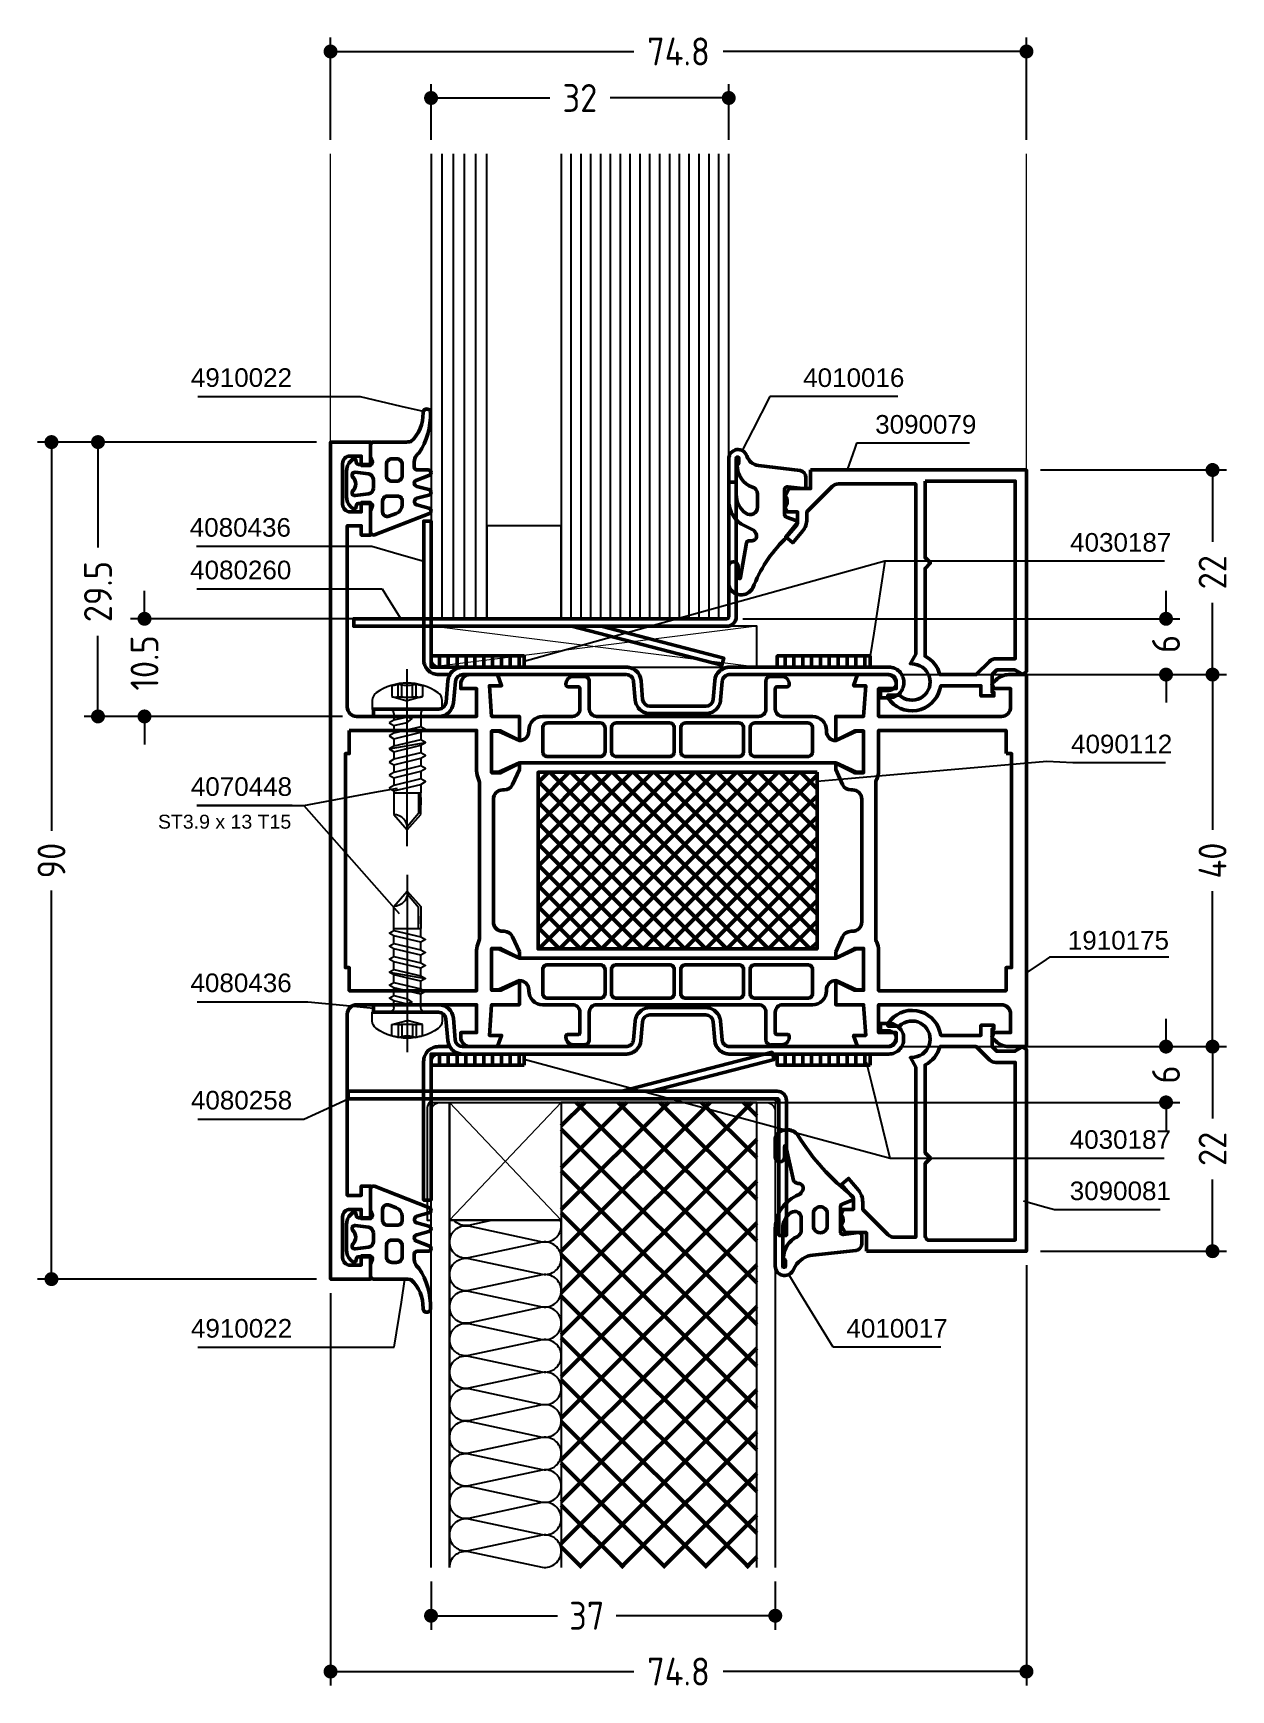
# Model space of a CAD drawing. Header units: millimetres. Extents: x 29 to 157, y 57 to 235.
import ezdxf
from ezdxf.enums import TextEntityAlignment as Align

# ---------------------------------------------------------------- set-up
doc = ezdxf.new("R2010")
doc.units = ezdxf.units.MM
doc.linetypes.add('CENTER', pattern=[50.8, 31.75, -6.35, 6.35, -6.35])
doc.linetypes.add('HIDDEN', pattern=[9.525, 6.35, -3.175])
for name, color, linetype, lineweight in [('AM_5', 3, 'Continuous', 25), ('AM_C', 50, 'Continuous', 50), ('AM_S', 80, 'Continuous', 50), ('Cont2', 2, 'Continuous', 25), ('Cont3', 70, 'Continuous', 18)]:
    doc.layers.add(name, color=color, linetype=linetype, lineweight=lineweight)
doc.styles.add('HBS_DIMTEXTSTYLE', font='isocp.shx')
doc.styles.add('SWISSL', font='swissl.ttf')
doc.dimstyles.new('Konstruktionsschnitt 1-1$0', dxfattribs={"dimscale": 0, "dimtxt": 3, "dimasz": 1.5, "dimexe": 1.5, "dimexo": 1.5, "dimgap": 1.5, "dimtad": 0, "dimdsep": 46, "dimtxsty": 'HBS_DIMTEXTSTYLE', "dimblk": 'PUNKT', "dimcen": 0, "dimclrd": 3, "dimclre": 3, "dimclrt": 2, "dimadec": 1, "dimazin": 2, "dimtfac": 0.7, "dimtofl": 0, "dimtmove": 0, "dimatfit": 3, "dimfxl": 0, "dimtolj": 1, "dimtzin": 0, "dimarcsym": 0})

msp = doc.modelspace()

# ---------------------------------------------------------------- blocks, each defined once
blk = doc.blocks.new('*U20', base_point=(44.3, 186.89))
for points in [[(58.1, 186.89, -0.464411), (56.06, 185.17), (48.14, 186.87, 0.464411), (46.1, 185.14)], [(46.1, 185.14, 0.464411), (48.14, 183.42), (56.06, 185.12, -0.464411), (58.1, 183.39, -0.464411)], [(58.1, 183.39, -0.464411), (56.06, 181.67), (48.14, 183.37, 0.464411), (46.1, 181.64)], [(46.1, 181.64, 0.464411), (48.14, 179.92), (56.06, 181.62, -0.464411), (58.1, 179.89, -0.464411)], [(58.1, 179.89, -0.464411), (56.06, 178.17), (48.14, 179.87, 0.464411), (46.1, 178.14)], [(46.1, 178.14, 0.464411), (48.14, 176.42), (56.06, 178.12, -0.464411), (58.1, 176.39, -0.464411)], [(58.1, 176.39, -0.464411), (56.06, 174.67), (48.14, 176.37, 0.464411), (46.1, 174.64)], [(46.1, 174.64, 0.464411), (48.14, 172.92), (56.06, 174.62, -0.464411), (58.1, 172.89, -0.464411)], [(58.1, 172.89, -0.464411), (56.06, 171.17), (48.14, 172.87, 0.464411), (46.1, 171.14)], [(46.1, 171.14, 0.464411), (48.14, 169.42), (56.06, 171.12, -0.464411), (58.1, 169.39, -0.464411)], [(58.1, 169.39, -0.464411), (56.06, 167.67), (48.14, 169.37, 0.464411), (46.1, 167.64)], [(46.1, 167.64, 0.464411), (48.14, 165.92), (56.06, 167.62, -0.464411), (58.1, 165.89, -0.464411)], [(58.1, 165.89, -0.464411), (56.06, 164.17), (48.14, 165.87, 0.464411), (46.1, 164.14)], [(46.1, 164.14, 0.464411), (48.14, 162.42), (56.06, 164.12, -0.464411), (58.1, 162.39, -0.464411)], [(58.1, 162.39, -0.464411), (56.06, 160.67), (48.14, 162.37, 0.464411), (46.1, 160.64)], [(46.1, 160.64, 0.464411), (48.14, 158.92), (56.06, 160.62, -0.464411), (58.1, 158.89, -0.464411)], [(58.1, 158.89, -0.464411), (56.06, 157.17), (48.14, 158.87, 0.464411), (46.1, 157.14)], [(46.1, 157.14, 0.464411), (48.14, 155.42), (56.06, 157.12, -0.464411), (58.1, 155.39, -0.464411)], [(58.1, 155.39, -0.464411), (56.06, 153.67), (48.14, 155.37, 0.464411), (46.1, 153.64)], [(46.1, 153.64, 0.464411), (48.14, 151.92), (56.06, 153.62, -0.464411), (58.1, 151.89, -0.464411)], [(58.1, 151.89, -0.464411), (56.06, 150.17), (48.14, 151.87, 0.464411), (46.1, 150.14)], [(46.1, 150.14, 0.085164), (46.2, 149.56)], [(53.46, 149.56), (56.06, 150.12, -0.257837), (57.65, 149.56, -0.464411)]]:
    blk.add_lwpolyline(points, format="xyb")
blk = doc.blocks.new('PUNKT')
at = {"color": 0, "linetype": 'Continuous'}
blk.add_line((-0.5, 0), (-1, 0), dxfattribs=at)
at = {"color": 0, "linetype": 'Continuous', "const_width": 0.5}
blk.add_lwpolyline([(-0.25, 0, 1), (0.25, 0, 1)], format="xyb", close=True, dxfattribs=at)
blk = doc.blocks.new('*D22')
at = {"layer": 'AM_5', "color": 3, "lineweight": -2, "transparency": 16777216}
for p, q in [((59.19, 191.45), (29.19, 191.45)), ((30.69, 189.95), (30.69, 149.66)), ((30.69, 102.95), (30.69, 143.24)), ((59.19, 101.45), (29.19, 101.45))]:
    blk.add_line(p, q, dxfattribs=at)
at = {"layer": 'AM_5', "color": 3, "lineweight": -2, "transparency": 16777216, "xscale": 1.5, "yscale": 1.5, "zscale": 1.5}
for p, rotation in [((30.69, 191.45), 90), ((30.69, 101.45), 270)]:
    blk.add_blockref('PUNKT', p, dxfattribs=dict(at, rotation=rotation))
at = {"layer": 'AM_5', "color": 2, "transparency": 16777216, "insert": (30.69, 146.45), "char_height": 3, "attachment_point": 5, "rotation": 90, "style": 'HBS_DIMTEXTSTYLE'}
blk.add_mtext('\\A1;90', dxfattribs=at)
blk = doc.blocks.new('*D23')
at = {"layer": 'AM_5', "color": 3, "lineweight": -2, "transparency": 16777216}
for p, q in [((136.99, 166.45), (156.99, 166.45)), ((155.49, 164.95), (155.49, 149.75)), ((155.49, 127.95), (155.49, 143.15)), ((136.99, 126.45), (156.99, 126.45))]:
    blk.add_line(p, q, dxfattribs=at)
at = {"layer": 'AM_5', "color": 3, "lineweight": -2, "transparency": 16777216, "xscale": 1.5, "yscale": 1.5, "zscale": 1.5}
for p, rotation in [((155.49, 166.45), 90), ((155.49, 126.45), 270)]:
    blk.add_blockref('PUNKT', p, dxfattribs=dict(at, rotation=rotation))
at = {"layer": 'AM_5', "color": 2, "transparency": 16777216, "insert": (155.49, 146.45), "char_height": 3, "attachment_point": 5, "rotation": 90, "style": 'HBS_DIMTEXTSTYLE'}
blk.add_mtext('\\A1;40', dxfattribs=at)
blk = doc.blocks.new('*D24')
at = {"layer": 'AM_5', "color": 3, "lineweight": -2, "transparency": 16777216}
for p, q in [((136.99, 188.45), (156.99, 188.45)), ((155.49, 186.95), (155.49, 180.73)), ((155.49, 167.95), (155.49, 174.17)), ((136.99, 166.45), (156.99, 166.45))]:
    blk.add_line(p, q, dxfattribs=at)
at = {"layer": 'AM_5', "color": 3, "lineweight": -2, "transparency": 16777216, "xscale": 1.5, "yscale": 1.5, "zscale": 1.5}
for p, rotation in [((155.49, 188.45), 90), ((155.49, 166.45), 270)]:
    blk.add_blockref('PUNKT', p, dxfattribs=dict(at, rotation=rotation))
at = {"layer": 'AM_5', "color": 2, "transparency": 16777216, "insert": (155.49, 177.45), "char_height": 3, "attachment_point": 5, "rotation": 90, "style": 'HBS_DIMTEXTSTYLE'}
blk.add_mtext('\\A1;22', dxfattribs=at)
blk = doc.blocks.new('*D25')
at = {"layer": 'AM_5', "color": 3, "lineweight": -2, "transparency": 16777216}
for p, q in [((136.99, 126.45), (156.99, 126.45)), ((155.49, 124.95), (155.49, 118.73)), ((155.49, 105.95), (155.49, 112.17)), ((136.99, 104.45), (156.99, 104.45))]:
    blk.add_line(p, q, dxfattribs=at)
at = {"layer": 'AM_5', "color": 3, "lineweight": -2, "transparency": 16777216, "xscale": 1.5, "yscale": 1.5, "zscale": 1.5}
for p, rotation in [((155.49, 126.45), 90), ((155.49, 104.45), 270)]:
    blk.add_blockref('PUNKT', p, dxfattribs=dict(at, rotation=rotation))
at = {"layer": 'AM_5', "color": 2, "transparency": 16777216, "insert": (155.49, 115.45), "char_height": 3, "attachment_point": 5, "rotation": 90, "style": 'HBS_DIMTEXTSTYLE'}
blk.add_mtext('\\A1;22', dxfattribs=at)
blk = doc.blocks.new('*D26')
at = {"layer": 'AM_5', "color": 3, "lineweight": -2, "transparency": 16777216}
for p, q in [((71.49, 223.95), (71.49, 229.95)), ((103.49, 223.95), (103.49, 229.95)), ((72.99, 228.45), (84.25, 228.45)), ((101.99, 228.45), (90.73, 228.45))]:
    blk.add_line(p, q, dxfattribs=at)
at = {"layer": 'AM_5', "color": 3, "lineweight": -2, "transparency": 16777216, "xscale": 1.5, "yscale": 1.5, "zscale": 1.5, "rotation": 180}
blk.add_blockref('PUNKT', (71.49, 228.45), dxfattribs=at)
at = {"layer": 'AM_5', "color": 3, "lineweight": -2, "transparency": 16777216, "xscale": 1.5, "yscale": 1.5, "zscale": 1.5}
blk.add_blockref('PUNKT', (103.49, 228.45), dxfattribs=at)
at = {"layer": 'AM_5', "color": 2, "transparency": 16777216, "insert": (87.49, 228.45), "char_height": 3, "attachment_point": 5, "style": 'HBS_DIMTEXTSTYLE'}
blk.add_mtext('\\A1;32', dxfattribs=at)
blk = doc.blocks.new('*D27')
at = {"layer": 'AM_5', "color": 3, "lineweight": -2, "transparency": 16777216}
for p, q in [((60.69, 223.95), (60.69, 234.95)), ((62.19, 233.45), (93.29, 233.45)), ((133.99, 233.45), (102.89, 233.45)), ((135.49, 223.95), (135.49, 234.95))]:
    blk.add_line(p, q, dxfattribs=at)
at = {"layer": 'AM_5', "color": 3, "lineweight": -2, "transparency": 16777216, "xscale": 1.5, "yscale": 1.5, "zscale": 1.5, "rotation": 180}
blk.add_blockref('PUNKT', (60.69, 233.45), dxfattribs=at)
at = {"layer": 'AM_5', "color": 3, "lineweight": -2, "transparency": 16777216, "xscale": 1.5, "yscale": 1.5, "zscale": 1.5}
blk.add_blockref('PUNKT', (135.49, 233.45), dxfattribs=at)
at = {"layer": 'AM_5', "color": 2, "transparency": 16777216, "insert": (98.09, 233.45), "char_height": 3, "attachment_point": 5, "style": 'HBS_DIMTEXTSTYLE'}
blk.add_mtext('\\A1;74.8', dxfattribs=at)
blk = doc.blocks.new('*D28')
at = {"layer": 'AM_5', "color": 3, "lineweight": -2, "transparency": 16777216}
for p, q in [((135.49, 102.95), (135.49, 57.75)), ((60.69, 99.95), (60.69, 57.75)), ((62.19, 59.25), (93.29, 59.25)), ((133.99, 59.25), (102.89, 59.25))]:
    blk.add_line(p, q, dxfattribs=at)
at = {"layer": 'AM_5', "color": 3, "lineweight": -2, "transparency": 16777216, "xscale": 1.5, "yscale": 1.5, "zscale": 1.5, "rotation": 180}
blk.add_blockref('PUNKT', (60.69, 59.25), dxfattribs=at)
at = {"layer": 'AM_5', "color": 3, "lineweight": -2, "transparency": 16777216, "xscale": 1.5, "yscale": 1.5, "zscale": 1.5}
blk.add_blockref('PUNKT', (135.49, 59.25), dxfattribs=at)
at = {"layer": 'AM_5', "color": 2, "transparency": 16777216, "insert": (98.09, 59.25), "char_height": 3, "attachment_point": 5, "style": 'HBS_DIMTEXTSTYLE'}
blk.add_mtext('\\A1;74.8', dxfattribs=at)
blk = doc.blocks.new('*D29')
at = {"layer": 'AM_5', "color": 3, "lineweight": -2, "transparency": 16777216}
for p, q in [((150.49, 127.95), (150.49, 129.45)), ((121.99, 126.45), (151.99, 126.45)), ((108.99, 120.45), (151.99, 120.45)), ((150.49, 118.95), (150.49, 117.45))]:
    blk.add_line(p, q, dxfattribs=at)
at = {"layer": 'AM_5', "color": 3, "lineweight": -2, "transparency": 16777216, "xscale": 1.5, "yscale": 1.5, "zscale": 1.5}
for p, rotation in [((150.49, 126.45), 270), ((150.49, 120.45), 90)]:
    blk.add_blockref('PUNKT', p, dxfattribs=dict(at, rotation=rotation))
at = {"layer": 'AM_5', "color": 2, "transparency": 16777216, "insert": (150.49, 123.45), "char_height": 3, "attachment_point": 5, "rotation": 90, "style": 'HBS_DIMTEXTSTYLE'}
blk.add_mtext('\\A1;6', dxfattribs=at)
blk = doc.blocks.new('*D30')
at = {"layer": 'AM_5', "color": 3, "lineweight": -2, "transparency": 16777216}
for p, q in [((150.49, 173.95), (150.49, 175.45)), ((104.99, 172.45), (151.99, 172.45)), ((121.99, 166.45), (151.99, 166.45)), ((150.49, 164.95), (150.49, 163.45))]:
    blk.add_line(p, q, dxfattribs=at)
at = {"layer": 'AM_5', "color": 3, "lineweight": -2, "transparency": 16777216, "xscale": 1.5, "yscale": 1.5, "zscale": 1.5}
for p, rotation in [((150.49, 172.45), 270), ((150.49, 166.45), 90)]:
    blk.add_blockref('PUNKT', p, dxfattribs=dict(at, rotation=rotation))
at = {"layer": 'AM_5', "color": 2, "transparency": 16777216, "insert": (150.49, 169.75), "char_height": 3, "attachment_point": 5, "rotation": 90, "style": 'HBS_DIMTEXTSTYLE'}
blk.add_mtext('\\A1;6', dxfattribs=at)
blk = doc.blocks.new('*D31')
at = {"layer": 'AM_5', "color": 3, "lineweight": -2, "transparency": 16777216}
for p, q in [((59.19, 191.45), (34.19, 191.45)), ((35.69, 189.95), (35.69, 180.12)), ((35.69, 163.45), (35.69, 170.61)), ((61.99, 161.95), (34.19, 161.95))]:
    blk.add_line(p, q, dxfattribs=at)
at = {"layer": 'AM_5', "color": 3, "lineweight": -2, "transparency": 16777216, "xscale": 1.5, "yscale": 1.5, "zscale": 1.5}
for p, rotation in [((35.69, 191.45), 90), ((35.69, 161.95), 270)]:
    blk.add_blockref('PUNKT', p, dxfattribs=dict(at, rotation=rotation))
at = {"layer": 'AM_5', "color": 2, "transparency": 16777216, "insert": (35.69, 175.37), "char_height": 3, "attachment_point": 5, "rotation": 90, "style": 'HBS_DIMTEXTSTYLE'}
blk.add_mtext('\\A1;29.5', dxfattribs=at)
blk = doc.blocks.new('*D32')
at = {"layer": 'AM_5', "color": 3, "lineweight": -2, "transparency": 16777216}
for p, q in [((40.69, 173.95), (40.69, 175.45)), ((69.99, 172.45), (39.19, 172.45)), ((61.99, 161.95), (39.19, 161.95)), ((40.69, 160.45), (40.69, 158.95))]:
    blk.add_line(p, q, dxfattribs=at)
at = {"layer": 'AM_5', "color": 3, "lineweight": -2, "transparency": 16777216, "xscale": 1.5, "yscale": 1.5, "zscale": 1.5}
for p, rotation in [((40.69, 172.45), 270), ((40.69, 161.95), 90)]:
    blk.add_blockref('PUNKT', p, dxfattribs=dict(at, rotation=rotation))
at = {"layer": 'AM_5', "color": 2, "transparency": 16777216, "insert": (40.69, 167.7), "char_height": 3, "attachment_point": 5, "rotation": 90, "style": 'HBS_DIMTEXTSTYLE'}
blk.add_mtext('\\A1;10.5', dxfattribs=at)
blk = doc.blocks.new('*D52')
at = {"layer": 'AM_5', "color": 3, "lineweight": -2, "transparency": 16777216}
for p, q in [((71.49, 68.95), (71.49, 63.75)), ((108.49, 68.95), (108.49, 63.75)), ((72.99, 65.25), (85.08, 65.25)), ((106.99, 65.25), (91.38, 65.25))]:
    blk.add_line(p, q, dxfattribs=at)
at = {"layer": 'AM_5', "color": 3, "lineweight": -2, "transparency": 16777216, "xscale": 1.5, "yscale": 1.5, "zscale": 1.5, "rotation": 180}
blk.add_blockref('PUNKT', (71.49, 65.25), dxfattribs=at)
at = {"layer": 'AM_5', "color": 3, "lineweight": -2, "transparency": 16777216, "xscale": 1.5, "yscale": 1.5, "zscale": 1.5}
blk.add_blockref('PUNKT', (108.49, 65.25), dxfattribs=at)
at = {"layer": 'AM_5', "color": 2, "transparency": 16777216, "insert": (88.23, 65.25), "char_height": 3, "attachment_point": 5, "style": 'HBS_DIMTEXTSTYLE'}
blk.add_mtext('\\A1;37', dxfattribs=at)
blk = doc.blocks.new('WS4070448')
at = {"linetype": 'CENTER'}
blk.add_line((-0.02, -14.76), (0, 4.3), dxfattribs=at)
at = {"linetype": 'HIDDEN'}
for p, q in [((-0.97, 1.33), (-0.97, 2.72)), ((-0.56, 1.33), (-0.56, 2.61)), ((0.56, 1.33), (0.56, 2.61)), ((0.97, 1.33), (0.97, 2.72))]:
    blk.add_line(p, q, dxfattribs=at)
for p, q in [((-1.45, -9), (-1.45, -11.36)), ((-1.45, -9), (1.45, -9)), ((1.45, -11.36), (1.45, -9)), ((-1.45, -11.36), (0, -13)), ((0, -13), (1.45, -11.36))]:
    blk.add_line(p, q)
blk.add_lwpolyline([(3.32, 1.75, 0.314856), (-3.32, 1.75, 0.244912), (-3.75, 0.93), (-3.75, 0), (3.75, 0), (3.75, 0.93, 0.244912), (3.32, 1.75, 0.138291)], format="xyb")
for points in [[(-1.65, 2.56), (-1.65, 1.33)], [(1.65, 2.56), (1.65, 1.33)], [(-1.65, 1.33), (0, 0.89)], [(1.65, 1.33), (0, 0.89)]]:
    blk.add_lwpolyline(points, dxfattribs=at)
for points in [[(-1.95, -1.5), (-1.45, -1.79), (0, -1.44), (0.5, -1.07), (0, -0.87), (-1.45, -1.21)], [(-1.95, -2.9), (-1.45, -3.19), (1.45, -2.5), (1.95, -2.21), (1.45, -1.92), (-1.45, -2.61)], [(-1.95, -4.3), (-1.45, -4.59), (1.45, -3.9), (1.95, -3.61), (1.45, -3.32), (-1.45, -4.01)], [(-1.95, -5.7), (-1.45, -5.99), (1.45, -5.3), (1.95, -5.01), (1.45, -4.72), (-1.45, -5.41)], [(-1.95, -7.1), (-1.45, -7.39), (1.45, -6.7), (1.95, -6.41), (1.45, -6.12), (-1.45, -6.81)], [(-1.95, -8.5), (-1.45, -8.79), (1.45, -8.1), (1.95, -7.81), (1.45, -7.52), (-1.45, -8.21)]]:
    blk.add_lwpolyline(points, close=True)
for points in [[(-1.45, -0.5), (-1.45, -1.21)], [(1.45, -0.5), (1.45, -1.92)], [(-1.45, -1.79), (-1.45, -2.21)], [(-1.45, -1.79), (-1.45, -2.61)], [(-1.45, -1.79), (-1.45, -2.61)], [(-1.45, -3.19), (-1.45, -4.01)], [(1.45, -2.5), (1.45, -3.32)], [(-1.95, -4.3), (1.95, -3.61)], [(-1.45, -4.59), (-1.45, -5.41)], [(1.45, -3.9), (1.45, -4.72)], [(1.45, -5.3), (1.45, -6.12)], [(-1.45, -5.99), (-1.45, -6.81)], [(1.45, -6.7), (1.45, -7.52)], [(-1.45, -7.39), (-1.45, -8.21)], [(-1.45, -8.79), (-1.45, -9)], [(1.45, -8.1), (1.45, -9)], [(-1.45, -10.19), (-1.45, -11.01)], [(1.2, -9), (1.2, -11.25), (0.03, -12.65)], [(1.45, -9.5), (1.45, -10.32)]]:
    blk.add_lwpolyline(points)
for centre, radius, start, end in [((-1.59, 3.84), 1.28, 267.2848, 298.8872), ((0, 5.49), 2.94, 250.6988, 289.3012), ((1.59, 3.84), 1.28, 241.1128, 272.7152), ((-1.31, 2.49), 1.21, 253.6643, 286.3357), ((0, 11.41), 10.13, 264.4948, 275.5052), ((1.31, 2.49), 1.21, 253.6643, 286.3357)]:
    blk.add_arc(centre, radius, start, end, dxfattribs=at)
for centre, radius, start, end in [((-1.95, -0.5), 0.5, 0, 90), ((1.95, -0.5), 0.5, 90, 180), ((-1.46, -12.83), 1.47, 353.4244, 89.6688)]:
    blk.add_arc(centre, radius, start, end)
blk = doc.blocks.new('*U56', base_point=(71.49, 173.45))
for p, q in [((72.69, 173.45), (72.69, 223.45)), ((73.89, 173.45), (73.89, 223.45)), ((75.09, 173.45), (75.09, 223.45)), ((76.29, 173.45), (76.29, 223.45)), ((86.55, 173.45), (86.55, 223.45)), ((87.61, 173.45), (87.61, 223.45)), ((88.67, 173.45), (88.67, 223.45)), ((89.73, 173.45), (89.73, 223.45)), ((90.78, 173.45), (90.78, 223.45)), ((91.84, 173.45), (91.84, 223.45)), ((92.9, 173.45), (92.9, 223.45)), ((93.96, 173.45), (93.96, 223.45)), ((95.02, 173.45), (95.02, 223.45)), ((96.08, 173.45), (96.08, 223.45)), ((97.14, 173.45), (97.14, 223.45)), ((98.2, 173.45), (98.2, 223.45)), ((99.25, 173.45), (99.25, 223.45)), ((100.31, 173.45), (100.31, 223.45)), ((101.37, 173.45), (101.37, 223.45)), ((102.43, 173.45), (102.43, 223.45))]:
    blk.add_line(p, q)
for points in [[(71.49, 223.45), (71.49, 173.45), (77.49, 173.45), (77.49, 223.45)], [(85.49, 223.45), (85.49, 173.45), (103.49, 173.45), (103.49, 223.45)]]:
    blk.add_lwpolyline(points)
blk.add_lwpolyline([(77.49, 173.45), (85.49, 173.45), (85.49, 183.45), (77.49, 183.45)], close=True)
blk = doc.blocks.new('*S291')
at = {"layer": 'AM_5', "color": 3}
for p, q in [((46.42, 196.36), (55.69, 196.36)), ((55.69, 196.36), (63.88, 196.36)), ((63.88, 196.36), (68.23, 195.33))]:
    blk.add_line(p, q, dxfattribs=at)
at = {"layer": 'AM_5', "color": 3, "linetype": 'Continuous'}
blk.add_line((68.23, 195.33), (70.66, 194.76), dxfattribs=at)
at = {"layer": 'AM_5', "color": 2, "insert": (56.55, 197.36), "char_height": 2, "attachment_point": 9, "style": 'SWISSL'}
blk.add_mtext('4910022', dxfattribs=at)
blk = doc.blocks.new('*S292')
at = {"layer": 'AM_5', "color": 3}
for p, q in [((46.31, 175.67), (55.69, 175.67)), ((55.69, 175.67), (66.24, 175.67)), ((66.24, 175.67), (66.93, 174.57))]:
    blk.add_line(p, q, dxfattribs=at)
at = {"layer": 'AM_5', "color": 3, "linetype": 'Continuous'}
blk.add_line((66.93, 174.57), (68.25, 172.45), dxfattribs=at)
at = {"layer": 'AM_5', "color": 2, "insert": (56.47, 176.67), "char_height": 2, "attachment_point": 9, "style": 'SWISSL'}
blk.add_mtext('4080260', dxfattribs=at)
blk = doc.blocks.new('*S293')
at = {"layer": 'AM_5', "color": 3}
for p, q in [((137.69, 157.1), (115.48, 155.17)), ((140.49, 156.96), (137.69, 157.1)), ((150.42, 156.96), (140.49, 156.96))]:
    blk.add_line(p, q, dxfattribs=at)
at = {"layer": 'AM_5', "color": 3, "linetype": 'Continuous'}
blk.add_line((115.48, 155.17), (112.99, 154.95), dxfattribs=at)
at = {"layer": 'AM_5', "color": 2, "insert": (140.28, 157.96), "char_height": 2, "attachment_point": 7, "style": 'SWISSL'}
blk.add_mtext('4090112', dxfattribs=at)
blk = doc.blocks.new('*S294')
at = {"layer": 'AM_5', "color": 3, "linetype": 'Continuous'}
blk.add_line((137.61, 135.81), (135.54, 134.4), dxfattribs=at)
at = {"layer": 'AM_5', "color": 3}
for p, q in [((137.98, 136.06), (137.61, 135.81)), ((140.49, 136.06), (137.98, 136.06)), ((150.81, 136.06), (140.49, 136.06))]:
    blk.add_line(p, q, dxfattribs=at)
at = {"layer": 'AM_5', "color": 2, "insert": (150.81, 136.85), "char_height": 2, "attachment_point": 9, "style": 'SWISSL'}
blk.add_mtext('1910175', dxfattribs=at)
blk = doc.blocks.new('*S295')
at = {"layer": 'AM_5', "color": 3, "linetype": 'Continuous'}
blk.add_line((137.58, 109.16), (135.17, 109.82), dxfattribs=at)
at = {"layer": 'AM_5', "color": 3}
for p, q in [((138.51, 108.91), (137.58, 109.16)), ((140.49, 108.91), (138.51, 108.91)), ((149.85, 108.91), (140.49, 108.91))]:
    blk.add_line(p, q, dxfattribs=at)
at = {"layer": 'AM_5', "color": 2, "insert": (140.14, 109.91), "char_height": 2, "attachment_point": 7, "style": 'SWISSL'}
blk.add_mtext('3090081', dxfattribs=at)
blk = doc.blocks.new('*S296')
at = {"layer": 'AM_5', "color": 3, "linetype": 'Continuous'}
blk.add_line((111.25, 99.81), (109.95, 101.94), dxfattribs=at)
at = {"layer": 'AM_5', "color": 3}
for p, q in [((114.72, 94.13), (111.25, 99.81)), ((117.01, 94.13), (114.72, 94.13)), ((126.29, 94.13), (117.01, 94.13))]:
    blk.add_line(p, q, dxfattribs=at)
at = {"layer": 'AM_5', "color": 2, "insert": (116.14, 95.13), "char_height": 2, "attachment_point": 7, "style": 'SWISSL'}
blk.add_mtext('4010017', dxfattribs=at)
blk = doc.blocks.new('*S297')
at = {"layer": 'AM_5', "color": 3, "linetype": 'Continuous'}
blk.add_line((68.3, 98.98), (68.69, 101.45), dxfattribs=at)
at = {"layer": 'AM_5', "color": 3}
for p, q in [((67.52, 94.13), (68.3, 98.98)), ((46.42, 94.13), (55.82, 94.13)), ((55.82, 94.13), (67.52, 94.13))]:
    blk.add_line(p, q, dxfattribs=at)
at = {"layer": 'AM_5', "color": 2, "insert": (56.56, 95.13), "char_height": 2, "attachment_point": 9, "style": 'SWISSL'}
blk.add_mtext('4910022', dxfattribs=at)
blk = doc.blocks.new('*S298')
at = {"layer": 'AM_5', "color": 3}
for p, q in [((57.81, 118.66), (60.32, 119.81)), ((46.41, 118.66), (55.69, 118.66)), ((55.69, 118.66), (57.81, 118.66))]:
    blk.add_line(p, q, dxfattribs=at)
at = {"layer": 'AM_5', "color": 3, "linetype": 'Continuous'}
blk.add_line((60.32, 119.81), (62.59, 120.85), dxfattribs=at)
at = {"layer": 'AM_5', "color": 2, "insert": (56.56, 119.66), "char_height": 2, "attachment_point": 9, "style": 'SWISSL'}
blk.add_mtext('4080258', dxfattribs=at)
blk = doc.blocks.new('*S299')
at = {"layer": 'AM_5', "color": 3}
for p, q in [((57.8, 152.38), (65.44, 153.8)), ((56.55, 152.38), (46.33, 152.38)), ((46.33, 152.38), (57.8, 152.38))]:
    blk.add_line(p, q, dxfattribs=at)
at = {"layer": 'AM_5', "color": 3, "linetype": 'Continuous'}
blk.add_line((65.44, 153.8), (67.9, 154.25), dxfattribs=at)
at = {"layer": 'AM_5', "color": 2, "insert": (56.55, 153.38), "char_height": 2, "attachment_point": 9, "style": 'SWISSL'}
blk.add_mtext('4070448', dxfattribs=at)
blk = doc.blocks.new('ZAHL rechts')
at = {"layer": 'AM_5', "color": 2, "style": 'SWISSL'}
blk.add_attdef('XXX', text='', height=1.5, dxfattribs=at).set_placement((-1.95, -2.5), align=Align.RIGHT)
blk = doc.blocks.new('*S300')
at = {"layer": 'AM_5', "color": 3}
for p, q in [((107.9, 196.35), (106.08, 192.77)), ((109.49, 196.35), (107.9, 196.35)), ((121.65, 196.35), (109.49, 196.35))]:
    blk.add_line(p, q, dxfattribs=at)
at = {"layer": 'AM_5', "color": 3, "linetype": 'Continuous'}
blk.add_line((106.08, 192.77), (104.94, 190.54), dxfattribs=at)
at = {"layer": 'AM_5', "color": 2, "insert": (111.49, 197.35), "char_height": 2, "attachment_point": 7, "style": 'SWISSL'}
blk.add_mtext('4010016', dxfattribs=at)
blk = doc.blocks.new('*S301')
at = {"layer": 'AM_5', "color": 3, "linetype": 'Continuous'}
blk.add_line((117.05, 190.81), (116.23, 188.45), dxfattribs=at)
at = {"layer": 'AM_5', "color": 3}
for p, q in [((117.23, 191.33), (117.05, 190.81)), ((129.38, 191.33), (117.23, 191.33))]:
    blk.add_line(p, q, dxfattribs=at)
at = {"layer": 'AM_5', "color": 2, "insert": (119.23, 192.33), "char_height": 2, "attachment_point": 7, "style": 'SWISSL'}
blk.add_mtext('3090079', dxfattribs=at)
blk = doc.blocks.new('*S302')
at = {"layer": 'AM_5', "color": 3}
for p, q in [((46.28, 180.25), (53.74, 180.25)), ((53.74, 180.25), (65.12, 180.25)), ((65.12, 180.25), (68.3, 179.33))]:
    blk.add_line(p, q, dxfattribs=at)
at = {"layer": 'AM_5', "color": 3, "linetype": 'Continuous'}
blk.add_line((68.3, 179.33), (70.7, 178.64), dxfattribs=at)
at = {"layer": 'AM_5', "color": 2, "insert": (56.43, 181.25), "char_height": 2, "attachment_point": 9, "style": 'SWISSL'}
blk.add_mtext('4080436', dxfattribs=at)
blk = doc.blocks.new('*S303')
at = {"layer": 'AM_5', "color": 3}
for p, q in [((46.35, 131.28), (55.8, 131.28)), ((55.8, 131.28), (58.23, 131.28)), ((58.23, 131.28), (62.8, 130.83))]:
    blk.add_line(p, q, dxfattribs=at)
at = {"layer": 'AM_5', "color": 3, "linetype": 'Continuous'}
blk.add_line((62.8, 130.83), (65.29, 130.58), dxfattribs=at)
at = {"layer": 'AM_5', "color": 2, "insert": (56.51, 132.28), "char_height": 2, "attachment_point": 9, "style": 'SWISSL'}
blk.add_mtext('4080436', dxfattribs=at)
blk = doc.blocks.new('*S304')
at = {"layer": 'AM_5', "color": 3}
for p, q in [((120.27, 178.64), (119.08, 170.92)), ((140.48, 178.64), (120.27, 178.64)), ((150.33, 178.64), (140.48, 178.64))]:
    blk.add_line(p, q, dxfattribs=at)
at = {"layer": 'AM_5', "color": 3, "linetype": 'Continuous'}
blk.add_line((119.08, 170.92), (118.7, 168.45), dxfattribs=at)
at = {"layer": 'AM_5', "color": 2, "insert": (140.18, 179.64), "char_height": 2, "attachment_point": 7, "style": 'SWISSL'}
blk.add_mtext('4030187', dxfattribs=at)
blk = doc.blocks.new('*S305')
at = {"layer": 'AM_5', "color": 3, "linetype": 'Continuous'}
blk.add_line((118.89, 122.34), (118.29, 124.77), dxfattribs=at)
at = {"layer": 'AM_5', "color": 3}
for p, q in [((120.85, 114.43), (118.89, 122.34)), ((142.33, 114.43), (120.85, 114.43)), ((150.29, 114.43), (142.33, 114.43))]:
    blk.add_line(p, q, dxfattribs=at)
at = {"layer": 'AM_5', "color": 2, "insert": (140.14, 115.43), "char_height": 2, "attachment_point": 7, "style": 'SWISSL'}
blk.add_mtext('4030187', dxfattribs=at)
blk = doc.blocks.new('WI1910175')
for points in [[(20.3, -9.8), (19.57, -8.19, 0.294108), (18.66, -7.6), (18.5, -7.6, -0.414214), (17.5, -6.6), (17.5, 6.6, -0.414214), (18.5, 7.6), (18.66, 7.6, 0.294108), (19.57, 8.19), (20.3, 9.8), (20.3, 10.5), (18.1, 9.5), (17.3, 9.5), (17.3, 13.9), (18.1, 13.9), (20.3, 12.9), (20.3, 15.5), (17.3, 15.5), (17.08, 18.8), (18.39, 18.8), (17.95, 20), (15, 20, 0.414214), (14, 19), (14, 18.5), (15.7, 18.5), (15.7, 15.5), (2.8, 15.5, -0.414214), (1.8, 16.5), (1.8, 36), (3.3, 36), (3.3, 35), (4.3, 35), (4.3, 38.5), (3.3, 38.5), (3.3, 37.5), (2.1, 37.5, -0.414214), (1.3, 38.3), (1.3, 42.7, -0.414214), (2.1, 43.5), (3.3, 43.5), (3.3, 42.5), (4.3, 42.5), (4.3, 45), (0, 45), (0, -45), (4.3, -45), (4.3, -42.5), (3.3, -42.5), (3.3, -43.5), (2.1, -43.5, -0.414214), (1.3, -42.7), (1.3, -38.3, -0.414214), (2.1, -37.5), (3.3, -37.5), (3.3, -38.5), (4.3, -38.5), (4.3, -35), (3.3, -35), (3.3, -36), (1.8, -36), (1.8, -16.5, -0.414214), (2.8, -15.5), (15.7, -15.5), (15.7, -18.5), (14, -18.5), (14, -19, 0.414214), (15, -20), (17.95, -20), (18.39, -18.8), (17.08, -18.8), (17.3, -15.5), (20.3, -15.5), (20.3, -12.9), (18.1, -13.9), (17.3, -13.9), (17.3, -9.5), (18.1, -9.5), (20.3, -10.5), (20.3, -9.8)], [(54.3, 12.9), (54.3, 12.95), (56.3, 13.95), (57.3, 13.95), (57.3, 9.45), (56.3, 9.45), (54.3, 10.45), (54.3, 10.5), (20.3, 10.5), (20.3, 10.45), (18.3, 9.45), (17.3, 9.45), (17.3, 13.95), (18.3, 13.95), (20.3, 12.95), (20.3, 12.9, 0.414214), (21.3, 13.9), (21.3, 14, -0.414214), (22.8, 15.5), (26, 15.5, 0.414214), (26.8, 16.3), (26.8, 18.5, 0.414214), (26.6, 18.7), (25.5, 18.7, -0.414214), (25.3, 18.9), (25.3, 19, -0.414214), (26.1, 19.8), (27.3, 19.8, -0.414214), (27.8, 19.3), (27.8, 16.3, 0.414214), (28.6, 15.5), (46, 15.5, 0.414214), (46.8, 16.3), (46.8, 19.3, -0.414214), (47.3, 19.8), (48.5, 19.8, -0.414214), (49.3, 19), (49.3, 18.9, -0.414214), (49.1, 18.7), (48, 18.7, 0.414214), (47.8, 18.5), (47.8, 16.3, 0.414214), (48.6, 15.5), (51.8, 15.5, -0.414214), (53.3, 14), (53.3, 13.9, 0.414214), (54.3, 12.9)], [(54.3, -9.8), (55.03, -8.19, -0.294108), (55.94, -7.6), (56.1, -7.6, 0.414214), (57.1, -6.6), (57.1, 6.6, 0.414214), (56.1, 7.6), (55.94, 7.6, -0.294108), (55.03, 8.19), (54.3, 9.8), (54.3, 10.5), (56.5, 9.5), (57.3, 9.5), (57.3, 13.9), (56.5, 13.9), (54.3, 12.9), (54.3, 15.5), (57.3, 15.5), (57.52, 18.8), (56.21, 18.8), (56.65, 20), (59.8, 20, -0.414214), (60.8, 19), (60.8, 18.5), (58.9, 18.5), (58.9, 15.5), (72.1, 15.5, 0.414214), (73.1, 16.5), (73.1, 18.5), (71.3, 18.5), (71.09, 19.01), (71.49, 19.41, -0.198912), (72.9, 20), (74.8, 20), (74.8, -20), (72.9, -20, -0.198912), (71.49, -19.41), (71.09, -19.01), (71.3, -18.5), (73.1, -18.5), (73.1, -16.5, 0.414214), (72.1, -15.5), (58.9, -15.5), (58.9, -18.5), (60.8, -18.5), (60.8, -19, -0.414214), (59.8, -20), (56.65, -20), (56.21, -18.8), (57.52, -18.8), (57.3, -15.5), (54.3, -15.5), (54.3, -12.9), (56.5, -13.9), (57.3, -13.9), (57.3, -9.5), (56.5, -9.5), (54.3, -10.5), (54.3, -9.8)], [(22.8, 11.7), (22.8, 14.3, -0.414214), (23.3, 14.8), (29, 14.8, -0.414214), (29.5, 14.3), (29.5, 11.7, -0.414214), (29, 11.2), (23.3, 11.2, -0.414214), (22.8, 11.7)], [(30.2, 11.7), (30.2, 14.3, -0.414214), (30.7, 14.8), (36.45, 14.8, -0.414214), (36.95, 14.3), (36.95, 11.7, -0.414214), (36.45, 11.2), (30.7, 11.2, -0.414214), (30.2, 11.7)], [(44.4, 11.7, -0.414214), (43.9, 11.2), (38.15, 11.2, -0.414214), (37.65, 11.7), (37.65, 14.3, -0.414214), (38.15, 14.8), (43.9, 14.8, -0.414214), (44.4, 14.3), (44.4, 11.7)], [(45.1, 11.7), (45.1, 14.3, -0.414214), (45.6, 14.8), (51.3, 14.8, -0.414214), (51.8, 14.3), (51.8, 11.7, -0.414214), (51.3, 11.2), (45.6, 11.2, -0.414214), (45.1, 11.7)], [(2, 14), (2, 11.5), (1.6, 11.5), (1.6, -11.5), (2, -11.5), (2, -14), (15.7, -14), (15.7, -9.65, -0.112281), (15.9, -8.76, 0.112281), (16, -8.33), (16, 8.33, 0.112281), (15.9, 8.76, -0.112281), (15.7, 9.65), (15.7, 14), (2, 14)], [(72.6, 11.5), (73.2, 11.5), (73.2, -11.5), (72.6, -11.5), (72.6, -14), (58.9, -14), (58.9, -9.65, 0.112281), (58.7, -8.76, -0.112281), (58.6, -8.33), (58.6, 8.33, -0.112281), (58.7, 8.76, 0.112281), (58.9, 9.65), (58.9, 14), (72.6, 14), (72.6, 11.5)], [(54.3, -12.9), (54.3, -12.95), (56.3, -13.95), (57.3, -13.95), (57.3, -9.45), (56.3, -9.45), (54.3, -10.45), (54.3, -10.5), (20.3, -10.5), (20.3, -10.45), (18.3, -9.45), (17.3, -9.45), (17.3, -13.95), (18.3, -13.95), (20.3, -12.95), (20.3, -12.9, -0.414214), (21.3, -13.9), (21.3, -14, 0.414214), (22.8, -15.5), (26, -15.5, -0.414214), (26.8, -16.3), (26.8, -18.5, -0.414214), (26.6, -18.7), (25.5, -18.7, 0.414214), (25.3, -18.9), (25.3, -19, 0.414214), (26.1, -19.8), (27.3, -19.8, 0.414214), (27.8, -19.3), (27.8, -16.3, -0.414214), (28.6, -15.5), (46, -15.5, -0.414214), (46.8, -16.3), (46.8, -19.3, 0.414214), (47.3, -19.8), (48.5, -19.8, 0.414214), (49.3, -19), (49.3, -18.9, 0.414214), (49.1, -18.7), (48, -18.7, -0.414214), (47.8, -18.5), (47.8, -16.3, -0.414214), (48.6, -15.5), (51.8, -15.5, 0.414214), (53.3, -14), (53.3, -13.9, -0.414214), (54.3, -12.9)], [(22.8, -11.7), (22.8, -14.3, 0.414214), (23.3, -14.8), (29, -14.8, 0.414214), (29.5, -14.3), (29.5, -11.7, 0.414214), (29, -11.2), (23.3, -11.2, 0.414214), (22.8, -11.7)], [(30.2, -11.7), (30.2, -14.3, 0.414214), (30.7, -14.8), (36.45, -14.8, 0.414214), (36.95, -14.3), (36.95, -11.7, 0.414214), (36.45, -11.2), (30.7, -11.2, 0.414214), (30.2, -11.7)], [(44.4, -11.7, 0.414214), (43.9, -11.2), (38.15, -11.2, 0.414214), (37.65, -11.7), (37.65, -14.3, 0.414214), (38.15, -14.8), (43.9, -14.8, 0.414214), (44.4, -14.3), (44.4, -11.7)], [(45.1, -11.7), (45.1, -14.3, 0.414214), (45.6, -14.8), (51.3, -14.8, 0.414214), (51.8, -14.3), (51.8, -11.7, 0.414214), (51.3, -11.2), (45.6, -11.2, 0.414214), (45.1, -11.7)]]:
    blk.add_lwpolyline(points, format="xyb", close=True)
blk = doc.blocks.new('WI3090079')
for points in [[(-23.2, 22), (-23.2, 20), (-25.5, 20), (-25.9, 19.21, -0.339409), (-25.93, 17.99), (-25.7, 17.5), (-24.6, 17.5), (-24.6, 16.35), (-25.88, 14.82), (-25.12, 14.18), (-24.07, 15.43, 0.176327), (-23.6, 16.71), (-23.6, 17.5), (-20.89, 20.21, -0.198912), (-20.19, 20.5), (-11.9, 20.5), (-11.9, 2.2), (-12.48, 1.19), (-12.04, 1.13, -1.382111), (-13.66, -2.2), (-14.9, -2.2), (-14.9, -2.49, 0.652679), (-9.3, -1.57), (-9.2, -1.2), (-4.9, -1.2), (-4.9, -2.3), (-3.5, -2.3), (-3.5, -1.9), (-3.7, -1.9), (-3.7, 0), (-3.2, 0.5), (-1.25, 0.5), (-0.45, 0.04), (0, 0.3), (0, 22), (-23.2, 22)], [(-10.9, 20.8), (-10.9, 12.58), (-10.32, 12), (-10.9, 11.42), (-10.9, 1.97, -0.213458), (-9.31, 0), (-5.4, 0), (-3.99, 1.41, -0.198912), (-3.28, 1.7), (-1.2, 1.7), (-1.2, 20.8), (-10.9, 20.8)]]:
    blk.add_lwpolyline(points, format="xyb", close=True)
blk = doc.blocks.new('WI3090081')
for points in [[(-17.2, 22), (-17.2, 20), (-19.5, 20), (-19.9, 19.21, -0.339409), (-19.93, 17.99), (-19.7, 17.5), (-18.6, 17.5), (-18.6, 16.35), (-19.88, 14.82), (-19.12, 14.18), (-18.07, 15.43, 0.176327), (-17.6, 16.71), (-17.6, 17.5), (-14.89, 20.21, -0.198912), (-14.19, 20.5), (-11.9, 20.5), (-11.9, 2.2), (-12.48, 1.19), (-12.04, 1.13, -1.382111), (-13.66, -2.2), (-14.9, -2.2), (-14.9, -2.49, 0.652679), (-9.3, -1.57), (-9.2, -1.2), (-4.9, -1.2), (-4.9, -2.3), (-3.5, -2.3), (-3.5, -1.9), (-3.7, -1.9), (-3.7, 0), (-3.2, 0.5), (-1.25, 0.5), (-0.45, 0.04), (0, 0.3), (0, 22), (-17.2, 22)], [(-10.9, 20.3), (-10.9, 12.58), (-10.32, 12), (-10.9, 11.42), (-10.9, 1.97, -0.213458), (-9.31, 0), (-5.4, 0), (-3.99, 1.41, -0.198912), (-3.28, 1.7), (-1.2, 1.7), (-1.2, 20.8), (-10.63, 20.8), (-10.78, 20.63, 0.179926), (-10.9, 20.3)]]:
    blk.add_lwpolyline(points, format="xyb", close=True)
blk = doc.blocks.new('WI4010016')
for points in [[(1.19, 1.96, -0.346133), (1.8, 1.18), (1.8, 0.3, -0.449698), (1.46, 0), (-0.16, 0.2, 0.449698), (-0.5, -0.1), (-0.5, -2.79, 0.315299), (-0.3, -3.07), (0.7, -3.44, -0.548619), (0.81, -3.93), (-0.5, -5.46, 0.104737), (-3.91, -10.66, -0.684728), (-6.5, -10.42), (-6.5, -8.36, -1), (-5.5, -8.36), (-5.5, -9.42, 0.287601), (-5.34, -9.69, 0.156883), (-5.25, -9.53), (-4.59, -5.82, -0.041381), (-4.57, -5.74), (-4.52, -5.69, -0.200274), (-4.31, -5.6), (-4, -5.6, 0.57735), (-3.57, -4.85), (-3.72, -4.58, 0.149451), (-3.85, -4.46), (-5.14, -3.83, -0.069927), (-5.25, -3.76), (-5.51, -3.53, -0.212557), (-6.5, -1.3), (-6.5, 3.2, -0.852431), (-4.55, 3.51, 0.291336), (-3.3, 2.49), (1.19, 1.96)], [(-3.4, -2, -0.612992), (-4.67, -2.65, -0.239931), (-5.7, -0.63), (-5.7, 3.25, -1), (-5.4, 3.25), (-5.4, 2.88, -0.317837), (-5.6, 2.6), (-5.6, 2.51, 0.317975), (-3.93, 0.15, -0.317975), (-3.4, -0.6), (-3.4, -2)]]:
    blk.add_lwpolyline(points, format="xyb", close=True)
blk = doc.blocks.new('WI4010017')
for points in [[(-3.46, 2.42, -0.240056), (-5.37, 3.66), (-5.63, 4.12, 0.767327), (-7.5, 3.62), (-7.5, -0.35, 0.286745), (-5.25, -3.94), (-4.85, -4.14, -0.149451), (-4.72, -4.26), (-4.57, -4.53, -0.57735), (-5, -5.28), (-5.12, -5.28), (-5.16, -5.31, 0.158399), (-5.55, -5.6), (-6.36, -9.28, -0.113567), (-6.42, -9.4, -0.190093), (-6.5, -9.19), (-6.5, -8.12, 1), (-7.5, -8.12), (-7.5, -10.18, 0.009709), (-7.5, -10.22, 0.587918), (-5.07, -10.47, -0.09166), (0.81, -3.93, 0.553622), (0.7, -3.44), (-0.3, -3.07, -0.315299), (-0.5, -2.79), (-0.5, -0.1, -0.449698), (-0.16, 0.2), (1.46, 0, 0.449698), (1.8, 0.3), (1.8, 1.16, 0.354573), (1.17, 1.94), (-3.46, 2.42)], [(-4.7, -0.28, 0.292811), (-5.16, 0.44, -0.290987), (-6.6, 2.71), (-6.6, 2.92), (-6.5, 2.92, 0.414214), (-6.4, 3.02), (-6.4, 3.62, 0.414214), (-6.5, 3.72), (-6.6, 3.72, 0.414214), (-6.7, 3.62), (-6.7, -0.48, 0.244698), (-5.85, -2.12), (-5.8, -2.15, 0.673804), (-4.71, -1.45), (-4.7, -0.28)], [(-1.91, -0.73, 1.006711), (-3.4, -0.73), (-3.4, -2.03, 1.006711), (-1.91, -2.03), (-1.91, -0.73)], [(-1.91, -0.73, 1.006711), (-3.4, -0.73), (-3.4, -2.03, 1.006711), (-1.91, -2.03), (-1.91, -0.73)]]:
    blk.add_lwpolyline(points, format="xyb", close=True)
blk = doc.blocks.new('WI4080260')
blk.add_lwpolyline([(0.8, 0.2, -0.414214), (-0.2, -0.8), (-40.3, -0.8), (-40.3, 0), (-0.2, 0, 0.414214), (0, 0.2), (0, 14.7), (0.8, 14.7), (0.8, 0.2)], format="xyb", close=True)
blk.add_lwpolyline([(-13.72, -0.8), (-0.53, -4.23), (-0.74, -5), (-16.9, -0.8)])
blk = doc.blocks.new('WI4090112')
h = blk.add_hatch()
h.set_pattern_fill('ANSI37', color=256, scale=0.5)
h.paths.add_polyline_path([(30, 0), (30, 19), (0, 19), (0, 0)])
blk.add_lwpolyline([(30, 19), (0, 19), (0, 0), (30, 0), (30, 19)], close=True)
blk = doc.blocks.new('WI4910022')
blk.add_line((0.3, 0), (0.3, 0))
blk.add_line((0.3, 0), (0.3, 0))
blk.add_lwpolyline([(0, -7.38), (0, -9.7, 0.537715), (0.42, -9.98), (6.32, -7.68, 0.71283), (6.28, -7.11), (4.98, -6.76, -0.767327), (4.98, -6.04), (6.28, -5.69, 0.767327), (6.28, -5.11), (4.96, -4.76, -0.767327), (4.96, -4.08), (6.28, -3.59, 0.876976), (6.2, -3), (5, -3, -0.414214), (4.7, -2.7), (4.7, -2.48, -0.288751), (5.2, -1.18, 0.150709), (6.44, 3.17, 1.016945), (5.64, 3.15, -0.221064), (4.33, 0.05, -0.039181), (3.7, 0), (0.3, 0, 0.414214), (0, -0.3), (0, -1.62), (0.19, -2.13, -0.520567), (0, -2.4), (-1.33, -2.4, -0.36397), (-1.53, -2.23), (-1.58, -1.97, 0.594937), (-1.91, -1.85), (-2.12, -2.05, 0.208), (-2.6, -3.15), (-2.6, -5.85, 0.208), (-2.12, -6.95), (-1.91, -7.15, 0.594937), (-1.58, -7.03), (-1.53, -6.77, -0.36397), (-1.33, -6.6), (0, -6.6, -0.520567), (0.19, -6.87), (0, -7.38)], format="xyb")
blk.add_lwpolyline([(0, -7.38), (0, -9.7, 0.537715), (0.42, -9.98), (6.32, -7.68, 0.71283), (6.28, -7.11), (4.98, -6.76, -0.767327), (4.98, -6.04), (6.28, -5.69, 0.767327), (6.28, -5.11), (4.96, -4.76, -0.767327), (4.96, -4.08), (6.28, -3.59, 0.876976), (6.2, -3), (5, -3, -0.414214), (4.7, -2.7), (4.7, -2.48, -0.288751), (5.2, -1.18, 0.150709), (6.44, 3.17, 1.016945), (5.64, 3.15, -0.221064), (4.33, 0.05, -0.039181), (3.7, 0), (0.3, 0, 0.414214), (0, -0.3), (0, -1.62), (0.19, -2.13, -0.520567), (0, -2.4), (-1.33, -2.4, -0.36397), (-1.53, -2.23), (-1.58, -1.97, 0.594937), (-1.91, -1.85), (-2.12, -2.05, 0.208), (-2.6, -3.15), (-2.6, -5.85, 0.208), (-2.12, -6.95), (-1.91, -7.15, 0.594937), (-1.58, -7.03), (-1.53, -6.77, -0.36397), (-1.33, -6.6), (0, -6.6, -0.520567), (0.19, -6.87), (0, -7.38)], format="xyb")
for points in [[(0.3, -4.98, -0.378866), (-0.23, -5.57), (-1.66, -5.75, -0.717695), (-1.91, -5.24, 0.421053), (-1.91, -3.76, -0.717695), (-1.66, -3.25), (-0.23, -3.43, -0.378866), (0.3, -4.02), (0.3, -4.98)], [(0.3, -4.98, -0.378866), (-0.23, -5.57), (-1.66, -5.75, -0.717695), (-1.91, -5.24, 0.421053), (-1.91, -3.76, -0.717695), (-1.66, -3.25), (-0.23, -3.43, -0.378866), (0.3, -4.02), (0.3, -4.98)], [(2.3, -4.2, -0.414214), (1.7, -3.6), (1.7, -2.4, -0.414214), (2.3, -1.8), (2.8, -1.8, -0.414214), (3.4, -2.4), (3.4, -3.6, -0.414214), (2.8, -4.2)], [(2.3, -4.2, -0.414214), (1.7, -3.6), (1.7, -2.4, -0.414214), (2.3, -1.8), (2.8, -1.8, -0.414214), (3.4, -2.4), (3.4, -3.6, -0.414214), (2.8, -4.2)], [(1.98, -7.97, -0.527791), (1.3, -7.51), (1.3, -6.3, -0.414214), (1.8, -5.8), (2.9, -5.8, -0.414214), (3.4, -6.3), (3.4, -6.73, -0.30908), (2.76, -7.67)], [(1.98, -7.97, -0.527791), (1.3, -7.51), (1.3, -6.3, -0.414214), (1.8, -5.8), (2.9, -5.8, -0.414214), (3.4, -6.3), (3.4, -6.73, -0.30908), (2.76, -7.67)]]:
    blk.add_lwpolyline(points, format="xyb", close=True)
blk = doc.blocks.new('WI4080436')
blk.add_lwpolyline([(-26.97, 0.4, 0.004374), (-27, 0.42, 0.009393), (-27.04, 0.45, 0.008732), (-27.08, 0.48, 0.006678), (-27.11, 0.5, 0.005796), (-27.14, 0.53, 0.003775), (-27.17, 0.54, 0.00446), (-27.21, 0.56, 0.004745), (-27.24, 0.58, 0.004746), (-27.27, 0.6, 0.005446), (-27.31, 0.62, 0.006611), (-27.35, 0.64, 0.007175), (-27.39, 0.66, 0.007951), (-27.43, 0.68, 0.006443), (-27.47, 0.7, 0.006656), (-27.51, 0.71, 0.007901), (-27.55, 0.72, 0.007046), (-27.58, 0.73, 0.005573), (-27.62, 0.74, 0.006095), (-27.65, 0.75, 0.006961), (-27.7, 0.76, 0.006263), (-27.73, 0.77, 0.005895), (-27.77, 0.78, 0.004888), (-27.81, 0.78, 0.004858), (-27.85, 0.79, 0.005749), (-27.88, 0.79, 0.006349), (-27.92, 0.8, 0.006609), (-27.96, 0.8, 0.006539), (-28, 0.8, 0.006195), (-28.04, 0.8), (-48.2, 0.8, -0.414214), (-49, 1.6), (-49, 16.5), (-49.8, 16.5), (-49.8, 1.6, 0.414214), (-48.2, 0), (-46.99, 0, 0.109506), (-47.19, -0.66), (-47.4, -2.97, -0.388866), (-48.19, -3.7), (-55.2, -3.7), (-55.2, -4.5), (-48.19, -4.5, 0.388866), (-46.6, -3.04), (-46.4, -0.73, -0.388866), (-45.6, 0), (-28.04, 0, -0.031191), (-27.94, -0.01, -0.032117), (-27.84, -0.03, -0.034113), (-27.74, -0.06, -0.033448), (-27.64, -0.11, -0.033036), (-27.55, -0.17, -0.034054), (-27.47, -0.24, -0.033669), (-27.4, -0.32, -0.0353), (-27.34, -0.41, -0.035248), (-27.29, -0.51, -0.034082), (-27.26, -0.62, -0.035248), (-27.24, -0.73), (-27.06, -2.74, 0.009909), (-27.06, -2.8, 0.007889), (-27.05, -2.86, 0.008695), (-27.04, -2.91, 0.00948), (-27.03, -2.97, 0.009796), (-27.01, -3.03, 0.009634), (-27, -3.08, 0.009059), (-26.97, -3.14, 0.316051), (-25.47, -4.2), (-19.48, -4.2, 0.316051), (-17.98, -3.14, 0.010145), (-17.96, -3.08, 0.008062), (-17.94, -3.03, 0.008782), (-17.92, -2.97, 0.009483), (-17.91, -2.92, 0.009718), (-17.9, -2.86, 0.009471), (-17.89, -2.8, 0.008803), (-17.89, -2.74), (-17.71, -0.73, -0.025271), (-17.7, -0.65, -0.025635), (-17.68, -0.57, -0.025685), (-17.65, -0.49, -0.025804), (-17.62, -0.42, -0.025802), (-17.57, -0.35, -0.024503), (-17.53, -0.29, -0.024568), (-17.47, -0.23, -0.024904), (-17.41, -0.18, -0.025509), (-17.35, -0.13, -0.025192), (-17.28, -0.09, -0.046587), (-17.13, -0.03, -0.024117), (-17.06, -0.01, -0.023804), (-16.99, 0, -0.023114), (-16.91, 0), (0.2, 0, -0.414214), (1, -0.8), (1, -0.9, -0.414214), (0.2, -1.7), (-0.7, -1.7), (-0.7, -2.5), (0.2, -2.5, 0.414214), (1.8, -0.9), (1.8, -0.8, 0.414214), (0.2, 0.8), (-16.91, 0.8, 0.006823), (-16.95, 0.8, 0.006631), (-16.99, 0.8, 0.006434), (-17.04, 0.8, 0.006371), (-17.08, 0.79, 0.006494), (-17.12, 0.79, 0.006197), (-17.16, 0.78, 0.006224), (-17.2, 0.77, 0.00638), (-17.24, 0.77, 0.006071), (-17.28, 0.76, 0.005434), (-17.32, 0.75, 0.005653), (-17.36, 0.74, 0.007587), (-17.4, 0.72, 0.009381), (-17.44, 0.71, 0.008193), (-17.49, 0.69, 0.00629), (-17.53, 0.68, 0.006974), (-17.57, 0.66, 0.005712), (-17.61, 0.64, 0.00638), (-17.65, 0.62, 0.005872), (-17.68, 0.6, 0.006229), (-17.72, 0.58, 0.00628), (-17.76, 0.55, 0.007), (-17.8, 0.53, 0.00673), (-17.84, 0.5, 0.005989), (-17.87, 0.48, 0.008282), (-17.91, 0.45, 0.009345), (-17.94, 0.42, 0.006288), (-17.98, 0.4, 0.191525), (-18.51, -0.66), (-18.68, -2.67, -0.388765), (-19.48, -3.4), (-25.47, -3.4, -0.388765), (-26.27, -2.67), (-26.44, -0.66, 0.191525), (-26.97, 0.4)], format="xyb", close=True)
blk.add_arc((-45.6, -0.8), 1.6, 90, 150)
blk = doc.blocks.new('WI4080258')
blk.add_lwpolyline([(0.8, 0.2, -0.414214), (-0.2, -0.8), (-46.3, -0.8), (-46.3, 0), (-0.2, 0, 0.414214), (0, 0.2), (0, 14.7), (0.8, 14.7), (0.8, 0.2)], format="xyb", close=True)
blk.add_lwpolyline([(-13.72, -0.8), (-0.53, -4.23), (-0.74, -5), (-16.9, -0.8)])
blk = doc.blocks.new('WI4030187')
h = blk.add_hatch()
h.set_pattern_fill('LINE', color=256, scale=0.3, angle=90)
h.paths.add_polyline_path([(5, 0), (5, 1.2), (-5, 1.2), (-5, 0)])
blk.add_lwpolyline([(5, 1.2), (5, 0), (-5, 0), (-5, 1.2), (5, 1.2)], close=True)

# ---------------------------------------------------------------- dimensions: what is measured, and where the dimension line sits
at = {"layer": 'AM_5'}
for base, p1, p2, picture, middle in [((60.69, 233.455), (135.49, 222.455), (60.69, 222.455), '*D27', (98.09, 233.455)), ((103.49, 228.455), (71.49, 222.455), (103.49, 222.455), '*D26', (87.49, 228.455))]:
    dim = msp.add_linear_dim(base=base, p1=p1, p2=p2, dimstyle='Konstruktionsschnitt 1-1$0', override={"dimscale": 1}, dxfattribs=at)
    dim.commit()
    dim.dimension.update_dxf_attribs({"geometry": picture, "text_midpoint": middle})
for base, p1, p2, angle, picture, middle in [((30.69, 191.45), (60.69, 101.45), (60.69, 191.45), 90, '*D22', (30.69, 146.45)), ((35.69, 161.95), (60.69, 191.45), (63.49, 161.95), 90, '*D31', (35.69, 175.366)), ((40.69, 161.9505), (71.49, 172.455), (63.4899, 161.9505), 90, '*D32', (40.69, 167.7027)), ((150.49, 166.4505), (103.49, 172.455), (120.49, 166.4505), 90, '*D30', (150.49, 169.7539)), ((150.49, 120.45), (120.49, 126.45), (107.49, 120.45), 90, '*D29', (150.49, 123.45)), ((135.49, 59.25), (60.69, 101.45), (135.49, 104.45), 0, '*D28', (98.09, 59.25)), ((108.49, 65.25), (71.49, 70.45), (108.49, 70.45), 0, '*D52', (88.23, 65.25))]:
    dim = msp.add_linear_dim(base=base, p1=p1, p2=p2, angle=angle, dimstyle='Konstruktionsschnitt 1-1$0', override={"dimscale": 1}, dxfattribs=at)
    dim.commit()
    dim.dimension.update_dxf_attribs({"geometry": picture, "text_midpoint": middle, "dimtype": 160})
for base, p1, p2, picture, middle in [((155.49, 166.45), (135.49, 188.45), (135.49, 166.45), '*D24', (155.49, 177.45)), ((155.49, 126.45), (135.49, 166.45), (135.49, 126.45), '*D23', (155.49, 146.45)), ((155.49, 126.45), (135.49, 104.45), (135.49, 126.45), '*D25', (155.49, 115.45))]:
    dim = msp.add_linear_dim(base=base, p1=p1, p2=p2, angle=90, dimstyle='Konstruktionsschnitt 1-1$0', override={"dimscale": 1}, dxfattribs=at)
    dim.commit()
    dim.dimension.update_dxf_attribs({"geometry": picture, "text_midpoint": middle})

# ---------------------------------------------------------------- hatches: boundary and pattern name
at = {"layer": 'AM_C'}
h = msp.add_hatch(dxfattribs=at)
h.set_pattern_fill('ANSI37', color=256, style=0)
h.set_pattern_definition([(45, (0, 1), (-2.245064, 2.245064), []), (135, (0, 1), (-2.245064, -2.245064), [])])
h.paths.add_polyline_path([(106.49, 120.45), (85.49, 120.45), (85.49, 70.45), (106.49, 70.45)])

# ---------------------------------------------------------------- linework, layer by layer
at = {"layer": 'AM_5'}
for p, q in [((120.269, 178.638), (81.49, 167.85)), ((57.805, 152.383), (68.065, 140.751)), ((120.848, 114.433), (81.49, 125.05))]:
    msp.add_line(p, q, dxfattribs=at)
at = {"layer": 'Cont2'}
for points in [[(71.49, 167.25), (106.491, 167.25), (106.491, 171.655), (71.49, 171.655)], [(73.49, 120.45), (85.49, 120.45), (85.49, 107.784), (73.49, 107.784)]]:
    msp.add_lwpolyline(points, close=True, dxfattribs=at)
msp.add_lwpolyline([(107.89, 120.85), (72.09, 120.85, 0.4142136), (71.09, 119.85), (71.09, 107.784), (71.49, 107.784), (71.49, 119.45, -0.4142136), (72.49, 120.45), (107.49, 120.45, -0.4142136), (108.49, 119.45), (108.49, 107.784), (108.89, 107.784), (108.89, 119.85, 0.4142136)], format="xyb", close=True, dxfattribs=at)
for points in [[(71.49, 70.45), (71.49, 120.45), (73.49, 120.45), (73.49, 70.45)], [(106.49, 70.45), (106.49, 120.45), (85.49, 120.45), (85.49, 70.45)], [(106.49, 70.45), (106.49, 120.45), (108.49, 120.45), (108.49, 70.45)], [(73.49, 70.45), (73.49, 107.784), (85.49, 107.784), (85.49, 70.45)]]:
    msp.add_lwpolyline(points, dxfattribs=at)
at = {"layer": 'Cont3'}
for p, q in [((60.69, 191.45), (60.69, 222.455)), ((135.49, 188.45), (135.49, 222.455)), ((106.491, 171.655), (71.49, 167.25)), ((106.491, 167.25), (71.49, 171.655)), ((73.49, 107.784), (85.49, 120.45)), ((85.49, 107.784), (73.49, 120.45))]:
    msp.add_line(p, q, dxfattribs=at)

# ---------------------------------------------------------------- block references
at = {"layer": 'AM_5'}
for name in ['*S291', '*S300', '*S301', '*S302', '*S304', '*S292', '*S293', '*S299', '*S294', '*S303', '*S305', '*S298', '*S295', '*S296', '*S297']:
    msp.add_blockref(name, (0, 0), dxfattribs=at)
msp.add_blockref('ZAHL rechts', (58.412, 152.383), dxfattribs=at).add_auto_attribs({'XXX': 'ST3.9 x 13 T15'})
at = {"layer": 'AM_C'}
for name, p in [('WI4910022', (64.99, 191.45)), ('WI4010016', (109.99, 186.45)), ('WI4080260', (103.49, 172.455)), ('WI4080436', (120.501, 166.45)), ('WI4030187', (76.49, 167.25)), ('WI4030187', (113.701, 167.25)), ('WI4090112', (82.99, 136.95))]:
    msp.add_blockref(name, p, dxfattribs=at)
at = {"layer": 'AM_C', "xscale": -1, "rotation": 180}
for name, p in [('WI4080436', (120.49, 126.45)), ('WI4080258', (108.89, 120.85)), ('WI4030187', (76.49, 125.65)), ('WI4030187', (113.701, 125.65)), ('WI4010017', (115.99, 106.45)), ('WI4910022', (64.99, 101.45))]:
    msp.add_blockref(name, p, dxfattribs=at)
at = {"layer": 'AM_S'}
for name, p in [('WI1910175', (60.69, 146.45)), ('WI3090079', (135.49, 166.45))]:
    msp.add_blockref(name, p, dxfattribs=at)
at = {"layer": 'AM_S', "xscale": -1, "rotation": 180}
msp.add_blockref('WI3090081', (135.49, 126.45), dxfattribs=at)
at = {"layer": 'Cont2'}
for name, p in [('*U56', (71.49, 172.455)), ('WS4070448', (68.927, 162.75))]:
    msp.add_blockref(name, p, dxfattribs=at)
at = {"layer": 'Cont2', "xscale": -1, "rotation": 180}
msp.add_blockref('WS4070448', (68.927, 130.15), dxfattribs=at)
at = {"layer": 'Cont2', "extrusion": (0, 0, -1), "xscale": -1, "zscale": -1, "rotation": 180}
msp.add_blockref('*U20', (-87.29, 70.45), dxfattribs=at)

msp.set_redraw_order([(e.dxf.handle, doc.entitydb.next_handle()) for e in msp.query("TEXT MTEXT ATTDEF DIMENSION ARC_DIMENSION")])  # texts and dimensions are drawn at this point

doc.saveas('drawing.dxf')
